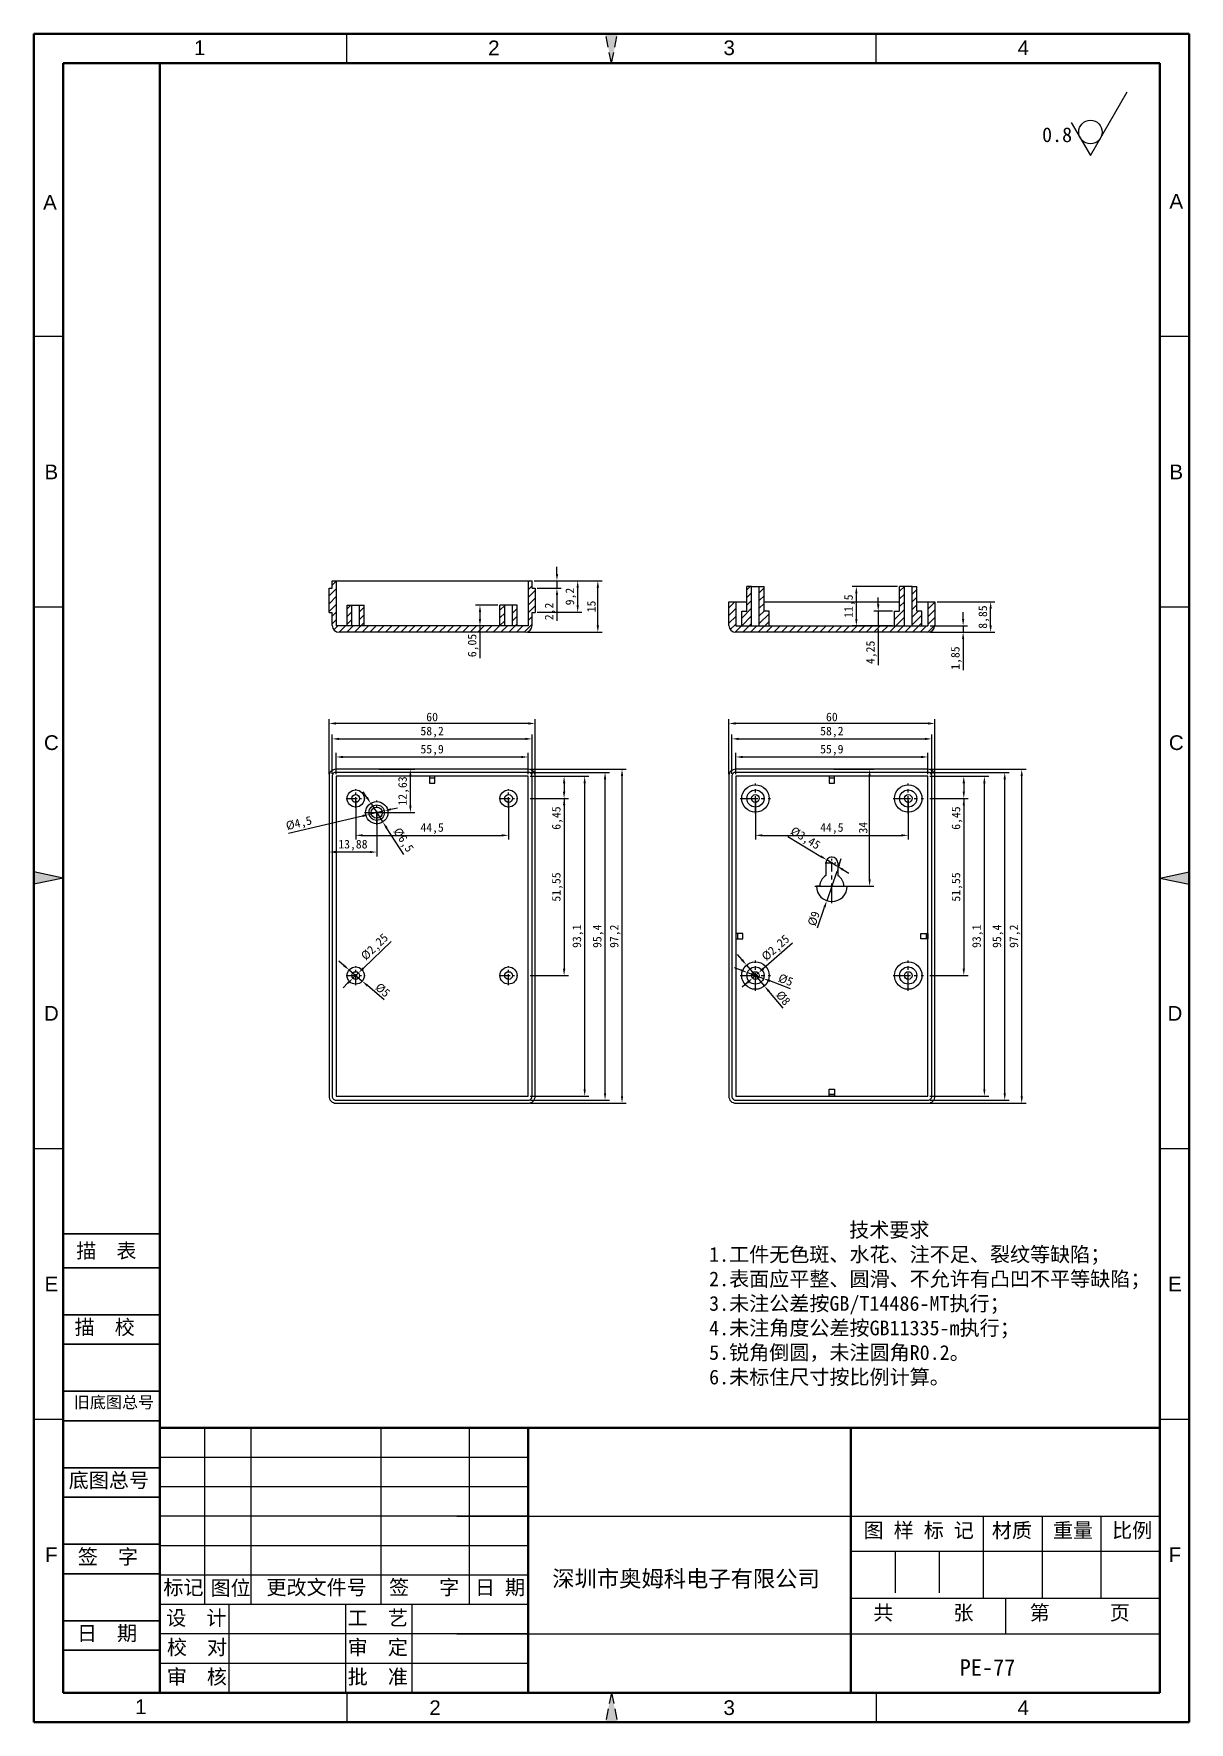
# Model space of a CAD drawing. Extents: x -1568 to -1231, y -67 to 424.
import ezdxf
from ezdxf.enums import TextEntityAlignment as Align

# ---------------------------------------------------------------- set-up
doc = ezdxf.new("R2010")
doc.units = 0
for name, pattern in [('ACAD_ISO10W100', [18, 12, -3, 0, -3]), ('CENTER', [50.8, 31.75, -6.35, 6.35, -6.35]), ('HIDDEN2', [4.7625, 3.175, -1.5875])]:
    doc.linetypes.add(name, pattern=pattern)
for name, color, linetype, lineweight in [('dim', 82, 'Continuous', 9), ('图层1', 7, 'ACAD_ISO10W100', 15), ('图层2', 7, 'Continuous', 30), ('图层3', 7, 'Continuous', 15), ('图层4', 7, 'Continuous', 40), ('图层5', 7, 'HIDDEN2', 15), ('细实线', 3, 'Continuous', 18)]:
    doc.layers.add(name, color=color, linetype=linetype, lineweight=lineweight)
doc.layers.add('尺寸线', color=7, linetype='Continuous')
doc.styles.add('样式 3', font='arial.ttf', dxfattribs={"height": 3.8})
doc.dimstyles.new('ISO-25', dxfattribs={"dimtxt": 2.5, "dimasz": 2.5, "dimexe": 1.25, "dimexo": 0.625, "dimtad": 1, "dimtxsty": 'Standard', "dimcen": 2.5, "dimadec": 0, "dimazin": 0, "dimtfac": 1, "dimtmove": 0, "dimatfit": 3, "dimfxl": 1, "dimarcsym": 0})

msp = doc.modelspace()

# ---------------------------------------------------------------- texts
at = {"layer": '图层1', "color": 0, "style": '样式 3'}
for s, p in [('B', (-1562.487, 296.554)), ('B', (-1234.912, 296.554)), ('C', (-1562.487, 217.747)), ('C', (-1234.912, 217.747)), ('D', (-1562.487, 138.939)), ('D', (-1235.314, 138.939)), ('E', (-1562.487, 60.132)), ('E', (-1235.314, 60.132)), ('F', (-1562.487, -18.676)), ('F', (-1235.314, -18.676))]:
    msp.add_text(s, height=4.283, dxfattribs=at).set_placement(p, align=Align.MIDDLE)
at = {"layer": '图层1', "color": 0, "attachment_point": 1}
for s, insert, char_height, width in [('{\\fSimSun|b0|i0|c134|p2;图 样 标 记}', (-1325.969, -9.398), 4.28302, 53.13738), ('{\\fSimSun|b0|i0|c134|p2;材质 }', (-1288.613, -9.416), 4.28302, 35.72091), ('{\\fSimSun|b0|i0|c134|p2;深圳市奥姆科电子有限公司}', (-1416.615, -23.236), 4.75891, 89.92113), ('{\\fSimSun|b0|i0|c134|p2;标记}', (-1529.878, -26.007), 4.28302, 11.99246), ('{\\fSimSun|b0|i0|c134|p2;图位}', (-1516.124, -26.181), 4.28302, 11.99246), ('{\\fSimSun|b0|i0|c134|p2;更改文件号}', (-1499.863, -26.007), 4.28302, 35.72091), ('{\\fSimSun|b0|i0|c134|p2;PE-77}', (-1297.975, -49.081), 4.75891, 59.04154), ('{\\fSimSun|b0|i0|c134|p2;审  核}', (-1528.87, -52.029), 4.28302, 34.73239), ('{\\fSimSun|b0|i0|c134|p2;批  准}', (-1476.178, -52.029), 4.28302, 35.72091)]:
    msp.add_mtext(s, dxfattribs=dict(at, insert=insert, char_height=char_height, width=width))
at = {"layer": '图层2', "color": 0, "attachment_point": 1}
for s, insert, char_height, width in [('{\\fSimSun|b0|i0|c134|p2;描\\fSimSun|b0|i0|c0|p2;  \\fSimSun|b0|i0|c134|p2;表}', (-1555.218, 71.989), 4.28297, 47.9936), ('{\\fSimSun|b0|i0|c134|p2;描\\fSimSun|b0|i0|c0|p2;  \\fSimSun|b0|i0|c134|p2;校}', (-1555.706, 49.717), 4.28297, 47.9936), ('{\\fSimSun|b0|i0|c134|p2;旧底图总号}', (-1555.947, 27.446), 3.42642, 47.9936), ('{\\fSimSun|b0|i0|c134|p2;底图总号}', (-1557.432, 5.174), 4.28297, 47.9936), ('{\\fSimSun|b0|i0|c134|p2;重量 }', (-1270.829, -9.416), 4.28302, 35.72091), ('{\\fSimSun|b0|i0|c134|p2;比例 }', (-1253.598, -9.416), 4.28302, 35.72091), ('{\\fSimSun|b0|i0|c134|p2;签\\fSimSun|b0|i0|c0|p2;  \\fSimSun|b0|i0|c134|p2;字}', (-1554.779, -17.097), 4.28297, 47.9936), ('{\\fSimSun|b0|i0|c134|p2;签   字}', (-1464.147, -26.007), 4.28302, 35.72091), ('{\\fSimSun|b0|i0|c134|p2;日 期}', (-1439.128, -26.007), 4.28302, 35.72091), ('{\\fSimSun|b0|i0|c134|p2;设  计}', (-1529.037, -34.897), 4.28302, 33.20026), ('{\\fSimSun|b0|i0|c134|p2;工  艺}', (-1476.178, -34.897), 4.28302, 35.72091), ('{\\fSimSun|b0|i0|c134|p2;共      张}', (-1323.146, -33.383), 4.28302, 47.38766), ('{\\fSimSun|b0|i0|c134|p2;第      页}', (-1277.604, -33.383), 4.28302, 43.98508), ('{\\fSimSun|b0|i0|c134|p2;日\\fSimSun|b0|i0|c0|p2;  \\fSimSun|b0|i0|c134|p2;期}', (-1555.023, -39.369), 4.28297, 47.9936), ('{\\fSimSun|b0|i0|c134|p2;校  对}', (-1528.83, -43.463), 4.28302, 31.05498), ('{\\fSimSun|b0|i0|c134|p2;审  定}', (-1476.178, -43.463), 4.28302, 35.72091)]:
    msp.add_mtext(s, dxfattribs=dict(at, insert=insert, char_height=char_height, width=width))
at = {"layer": '图层3', "color": 0, "insert": (-1370.952, 78.059), "char_height": 4.28302, "width": 202.86245, "attachment_point": 1}
msp.add_mtext('{\\fSimSun|b0|i0|c134|p54;              技术要求\\P}1{\\fSimSun|b0|i0|c134|p54;.工件无色斑、水花、注不足、裂纹等缺陷；\\P2.表面应平整、圆滑、不允许有凸凹不平等缺陷；\\P3.未注公差按GB/T14486-MT执行；\\P4.未注角度公差按GB11335-m执行；\\P5.锐角倒圆，未注圆角R0.2。}\\P{\\fSimSun|b0|i0|c134|p2;6.未标住尺寸按比例计算。}', dxfattribs=at)
at = {"layer": '图层5', "color": 0, "style": '样式 3'}
for s, p in [('1', (-1519.3, 420.027)), ('2', (-1433.639, 420.027)), ('3', (-1365.111, 420.027)), ('4', (-1279.451, 420.027)), ('A', (-1562.903, 375.05)), ('A', (-1234.912, 375.362)), ('1', (-1536.432, -62.909)), ('2', (-1450.771, -63.165)), ('3', (-1365.111, -63.165)), ('4', (-1279.451, -63.165))]:
    msp.add_text(s, height=4.283, dxfattribs=at).set_placement(p, align=Align.MIDDLE)
at = {"layer": '细实线', "color": 0, "insert": (-1273.988, 396.86), "char_height": 4.283, "width": 15.99044, "attachment_point": 1}
msp.add_mtext('0.8', dxfattribs=at)

# ---------------------------------------------------------------- blocks, each defined once
blk = doc.blocks.new('*D1')
at = {"layer": 'Defpoints', "color": 0}
for p in [(-1305.21, 258.73), (-1288.97, 258.73), (-1307.21, 249.88)]:
    blk.add_point(p, dxfattribs=at)
at = {"layer": 'dim', "color": 0, "lineweight": -2}
for p, q in [((-1304.59, 258.73), (-1287.72, 258.73)), ((-1288.97, 251.88), (-1288.97, 256.73)), ((-1306.59, 249.88), (-1287.72, 249.88))]:
    blk.add_line(p, q, dxfattribs=at)
at = {"layer": 'dim', "color": 0}
for points in [[(-1288.64, 256.73), (-1289.31, 256.73), (-1288.97, 258.73)], [(-1289.31, 251.88), (-1288.64, 251.88), (-1288.97, 249.88)]]:
    blk.add_solid(points, dxfattribs=at)
at = {"layer": 'dim', "color": 0, "insert": (-1290.94, 254.3), "char_height": 2.5, "attachment_point": 5, "rotation": 90}
blk.add_mtext('8,85', dxfattribs=at)
blk = doc.blocks.new('*D2')
at = {"layer": 'Defpoints', "color": 0}
for p in [(-1307.21, 209.99), (-1279.92, 209.99), (-1307.21, 112.79)]:
    blk.add_point(p, dxfattribs=at)
at = {"layer": 'dim', "color": 0, "lineweight": -2}
for p, q in [((-1306.59, 209.99), (-1278.67, 209.99)), ((-1279.92, 114.79), (-1279.92, 207.99)), ((-1306.59, 112.79), (-1278.67, 112.79))]:
    blk.add_line(p, q, dxfattribs=at)
at = {"layer": 'dim', "color": 0}
for points in [[(-1279.58, 207.99), (-1280.25, 207.99), (-1279.92, 209.99)], [(-1280.25, 114.79), (-1279.58, 114.79), (-1279.92, 112.79)]]:
    blk.add_solid(points, dxfattribs=at)
at = {"layer": 'dim', "color": 0, "insert": (-1281.89, 161.39), "char_height": 2.5, "attachment_point": 5, "rotation": 90}
blk.add_mtext('97,2', dxfattribs=at)
blk = doc.blocks.new('*D3')
at = {"layer": 'Defpoints', "color": 0}
for p in [(-1307.21, 209.09), (-1284.86, 209.09), (-1307.21, 113.69)]:
    blk.add_point(p, dxfattribs=at)
at = {"layer": 'dim', "color": 0, "lineweight": -2}
for p, q in [((-1306.59, 209.09), (-1283.61, 209.09)), ((-1284.86, 115.69), (-1284.86, 207.09)), ((-1306.59, 113.69), (-1283.61, 113.69))]:
    blk.add_line(p, q, dxfattribs=at)
at = {"layer": 'dim', "color": 0}
for points in [[(-1284.53, 207.09), (-1285.2, 207.09), (-1284.86, 209.09)], [(-1285.2, 115.69), (-1284.53, 115.69), (-1284.86, 113.69)]]:
    blk.add_solid(points, dxfattribs=at)
at = {"layer": 'dim', "color": 0, "insert": (-1286.83, 161.39), "char_height": 2.5, "attachment_point": 5, "rotation": 90}
blk.add_mtext('95,4', dxfattribs=at)
blk = doc.blocks.new('*D4')
at = {"layer": 'Defpoints', "color": 0}
for p in [(-1423.61, 209.99), (-1396.31, 209.99), (-1423.61, 112.79)]:
    blk.add_point(p, dxfattribs=at)
at = {"layer": 'dim', "color": 0, "lineweight": -2}
for p, q in [((-1422.98, 209.99), (-1395.06, 209.99)), ((-1396.31, 114.79), (-1396.31, 207.99)), ((-1422.98, 112.79), (-1395.06, 112.79))]:
    blk.add_line(p, q, dxfattribs=at)
at = {"layer": 'dim', "color": 0}
for points in [[(-1395.97, 207.99), (-1396.64, 207.99), (-1396.31, 209.99)], [(-1396.64, 114.79), (-1395.97, 114.79), (-1396.31, 112.79)]]:
    blk.add_solid(points, dxfattribs=at)
at = {"layer": 'dim', "color": 0, "insert": (-1398.28, 161.39), "char_height": 2.5, "attachment_point": 5, "rotation": 90}
blk.add_mtext('97,2', dxfattribs=at)
blk = doc.blocks.new('*D5')
at = {"layer": 'Defpoints', "color": 0}
for p in [(-1423.61, 209.09), (-1401.25, 209.09), (-1423.61, 113.69)]:
    blk.add_point(p, dxfattribs=at)
at = {"layer": 'dim', "color": 0, "lineweight": -2}
for p, q in [((-1422.98, 209.09), (-1400, 209.09)), ((-1401.25, 115.69), (-1401.25, 207.09)), ((-1422.98, 113.69), (-1400, 113.69))]:
    blk.add_line(p, q, dxfattribs=at)
at = {"layer": 'dim', "color": 0}
for points in [[(-1400.92, 207.09), (-1401.59, 207.09), (-1401.25, 209.09)], [(-1401.59, 115.69), (-1400.92, 115.69), (-1401.25, 113.69)]]:
    blk.add_solid(points, dxfattribs=at)
at = {"layer": 'dim', "color": 0, "insert": (-1403.23, 161.39), "char_height": 2.5, "attachment_point": 5, "rotation": 90}
blk.add_mtext('95,4', dxfattribs=at)
blk = doc.blocks.new('*D6')
at = {"layer": 'Defpoints', "color": 0}
for p in [(-1423.66, 207.94), (-1407.18, 207.94), (-1423.66, 114.84)]:
    blk.add_point(p, dxfattribs=at)
at = {"layer": 'dim', "color": 0, "lineweight": -2}
for p, q in [((-1423.03, 207.94), (-1405.93, 207.94)), ((-1407.18, 116.84), (-1407.18, 205.94)), ((-1423.03, 114.84), (-1405.93, 114.84))]:
    blk.add_line(p, q, dxfattribs=at)
at = {"layer": 'dim', "color": 0}
for points in [[(-1406.85, 205.94), (-1407.52, 205.94), (-1407.18, 207.94)], [(-1407.52, 116.84), (-1406.85, 116.84), (-1407.18, 114.84)]]:
    blk.add_solid(points, dxfattribs=at)
at = {"layer": 'dim', "color": 0, "insert": (-1409.15, 161.39), "char_height": 2.5, "attachment_point": 5, "rotation": 90}
blk.add_mtext('93,1', dxfattribs=at)
blk = doc.blocks.new('*D7')
at = {"layer": 'Defpoints', "color": 0}
for p in [(-1423.66, 201.49), (-1423.66, 149.94), (-1413.18, 149.94)]:
    blk.add_point(p, dxfattribs=at)
at = {"layer": 'dim', "color": 0, "lineweight": -2}
for p, q in [((-1423.03, 201.49), (-1411.93, 201.49)), ((-1413.18, 199.49), (-1413.18, 151.94)), ((-1423.03, 149.94), (-1411.93, 149.94))]:
    blk.add_line(p, q, dxfattribs=at)
at = {"layer": 'dim', "color": 0}
for points in [[(-1412.84, 199.49), (-1413.51, 199.49), (-1413.18, 201.49)], [(-1413.51, 151.94), (-1412.84, 151.94), (-1413.18, 149.94)]]:
    blk.add_solid(points, dxfattribs=at)
at = {"layer": 'dim', "color": 0, "insert": (-1415.15, 175.72), "char_height": 2.5, "attachment_point": 5, "rotation": 90}
blk.add_mtext('51,55', dxfattribs=at)
blk = doc.blocks.new('*D8')
at = {"layer": 'Defpoints', "color": 0}
for p in [(-1481.61, 197.37), (-1467.73, 197.37), (-1481.61, 185.9)]:
    blk.add_point(p, dxfattribs=at)
at = {"layer": 'dim', "color": 0, "lineweight": -2}
for p, q in [((-1481.61, 196.74), (-1481.61, 184.65)), ((-1467.73, 196.74), (-1467.73, 184.65)), ((-1469.73, 185.9), (-1479.61, 185.9))]:
    blk.add_line(p, q, dxfattribs=at)
at = {"layer": 'dim', "color": 0}
for points in [[(-1479.61, 186.23), (-1479.61, 185.57), (-1481.61, 185.9)], [(-1469.73, 185.57), (-1469.73, 186.23), (-1467.73, 185.9)]]:
    blk.add_solid(points, dxfattribs=at)
at = {"layer": 'dim', "color": 0, "insert": (-1474.67, 187.87), "char_height": 2.5, "attachment_point": 5}
blk.add_mtext('13,88', dxfattribs=at)
blk = doc.blocks.new('*D9')
at = {"layer": 'Defpoints', "color": 0}
for p in [(-1469.5, 200.1), (-1465.96, 194.64)]:
    blk.add_point(p, dxfattribs=at)
at = {"layer": 'dim', "color": 0, "lineweight": -2}
for p, q in [((-1470.58, 201.78), (-1471.67, 203.45)), ((-1469.5, 200.1), (-1465.96, 194.64)), ((-1459.82, 185.15), (-1464.88, 192.96))]:
    blk.add_line(p, q, dxfattribs=at)
at = {"layer": 'dim', "color": 0}
for points in [[(-1470.86, 201.59), (-1470.3, 201.96), (-1469.5, 200.1)], [(-1464.6, 193.14), (-1465.16, 192.78), (-1465.96, 194.64)]]:
    blk.add_solid(points, dxfattribs=at)
at = {"layer": 'dim', "color": 0, "insert": (-1460.15, 189.29), "char_height": 2.5, "attachment_point": 5, "rotation": 302.9222}
blk.add_mtext('%%c6,5', dxfattribs=at)
blk = doc.blocks.new('*D10')
at = {"layer": 'Defpoints', "color": 0}
for p in [(-1307.26, 207.94), (-1290.79, 207.94), (-1307.26, 114.84)]:
    blk.add_point(p, dxfattribs=at)
at = {"layer": 'dim', "color": 0, "lineweight": -2}
for p, q in [((-1306.64, 207.94), (-1289.54, 207.94)), ((-1290.79, 116.84), (-1290.79, 205.94)), ((-1306.64, 114.84), (-1289.54, 114.84))]:
    blk.add_line(p, q, dxfattribs=at)
at = {"layer": 'dim', "color": 0}
for points in [[(-1290.46, 205.94), (-1291.12, 205.94), (-1290.79, 207.94)], [(-1291.12, 116.84), (-1290.46, 116.84), (-1290.79, 114.84)]]:
    blk.add_solid(points, dxfattribs=at)
at = {"layer": 'dim', "color": 0, "insert": (-1292.76, 161.39), "char_height": 2.5, "attachment_point": 5, "rotation": 90}
blk.add_mtext('93,1', dxfattribs=at)
blk = doc.blocks.new('*D11')
at = {"layer": 'Defpoints', "color": 0}
for p in [(-1307.26, 201.49), (-1307.26, 149.94), (-1296.79, 149.94)]:
    blk.add_point(p, dxfattribs=at)
at = {"layer": 'dim', "color": 0, "lineweight": -2}
for p, q in [((-1306.64, 201.49), (-1295.54, 201.49)), ((-1296.79, 199.49), (-1296.79, 151.94)), ((-1306.64, 149.94), (-1295.54, 149.94))]:
    blk.add_line(p, q, dxfattribs=at)
at = {"layer": 'dim', "color": 0}
for points in [[(-1296.45, 199.49), (-1297.12, 199.49), (-1296.79, 201.49)], [(-1297.12, 151.94), (-1296.45, 151.94), (-1296.79, 149.94)]]:
    blk.add_solid(points, dxfattribs=at)
at = {"layer": 'dim', "color": 0, "insert": (-1298.76, 175.72), "char_height": 2.5, "attachment_point": 5, "rotation": 90}
blk.add_mtext('51,55', dxfattribs=at)
blk = doc.blocks.new('*D12')
at = {"layer": 'Defpoints', "color": 0}
for p in [(-1335.21, 209.99), (-1324.22, 209.99), (-1335.21, 175.99)]:
    blk.add_point(p, dxfattribs=at)
at = {"layer": 'dim', "color": 0, "lineweight": -2}
for p, q in [((-1334.59, 209.99), (-1322.97, 209.99)), ((-1324.22, 177.99), (-1324.22, 207.99)), ((-1334.59, 175.99), (-1322.97, 175.99))]:
    blk.add_line(p, q, dxfattribs=at)
at = {"layer": 'dim', "color": 0}
for points in [[(-1323.88, 207.99), (-1324.55, 207.99), (-1324.22, 209.99)], [(-1324.55, 177.99), (-1323.88, 177.99), (-1324.22, 175.99)]]:
    blk.add_solid(points, dxfattribs=at)
at = {"layer": 'dim', "color": 0, "insert": (-1326.09, 192.99), "char_height": 2.5, "attachment_point": 5, "rotation": 90}
blk.add_mtext('34', dxfattribs=at)
blk = doc.blocks.new('*D13')
at = {"layer": 'Defpoints', "color": 0}
for p in [(-1336.69, 183.61), (-1333.74, 181.83)]:
    blk.add_point(p, dxfattribs=at)
at = {"layer": 'dim', "color": 0, "lineweight": -2}
for p, q in [((-1348.01, 190.45), (-1338.4, 184.65)), ((-1333.74, 181.83), (-1336.69, 183.61)), ((-1332.03, 180.79), (-1330.31, 179.76))]:
    blk.add_line(p, q, dxfattribs=at)
at = {"layer": 'dim', "color": 0}
for points in [[(-1338.57, 184.36), (-1338.23, 184.93), (-1336.69, 183.61)], [(-1331.85, 181.08), (-1332.2, 180.51), (-1333.74, 181.83)]]:
    blk.add_solid(points, dxfattribs=at)
at = {"layer": 'dim', "color": 0, "insert": (-1343.04, 189.75), "char_height": 2.5, "attachment_point": 5, "rotation": 328.8583}
blk.add_mtext('%%c3,45', dxfattribs=at)
blk = doc.blocks.new('*D14')
at = {"layer": 'Defpoints', "color": 0}
for p in [(-1475.76, 151.57), (-1471.95, 148.32)]:
    blk.add_point(p, dxfattribs=at)
at = {"layer": 'dim', "color": 0, "lineweight": -2}
for p, q in [((-1477.28, 152.87), (-1478.8, 154.17)), ((-1475.76, 151.57), (-1471.95, 148.32)), ((-1465.55, 142.85), (-1470.43, 147.02))]:
    blk.add_line(p, q, dxfattribs=at)
at = {"layer": 'dim', "color": 0}
for points in [[(-1477.49, 152.61), (-1477.06, 153.12), (-1475.76, 151.57)], [(-1470.22, 147.27), (-1470.65, 146.77), (-1471.95, 148.32)]]:
    blk.add_solid(points, dxfattribs=at)
at = {"layer": 'dim', "color": 0, "insert": (-1466.01, 145.71), "char_height": 2.5, "attachment_point": 5, "rotation": 319.496}
blk.add_mtext('%%c5', dxfattribs=at)
blk = doc.blocks.new('*D15')
at = {"layer": 'Defpoints', "color": 0}
for p in [(-1474.67, 149.16), (-1473.04, 150.72)]:
    blk.add_point(p, dxfattribs=at)
at = {"layer": 'dim', "color": 0, "lineweight": -2}
for p, q in [((-1463.51, 159.89), (-1471.6, 152.11)), ((-1476.11, 147.78), (-1477.55, 146.39)), ((-1474.67, 149.16), (-1473.04, 150.72))]:
    blk.add_line(p, q, dxfattribs=at)
at = {"layer": 'dim', "color": 0}
for points in [[(-1475.88, 147.54), (-1476.34, 148.02), (-1474.67, 149.16)], [(-1471.83, 152.35), (-1471.37, 151.87), (-1473.04, 150.72)]]:
    blk.add_solid(points, dxfattribs=at)
at = {"layer": 'dim', "color": 0, "insert": (-1468.2, 158.12), "char_height": 2.5, "attachment_point": 5, "rotation": 43.871}
blk.add_mtext('%%c2,25', dxfattribs=at)
blk = doc.blocks.new('*D16')
at = {"layer": 'Defpoints', "color": 0}
for p in [(-1333.75, 180.25), (-1336.68, 171.74)]:
    blk.add_point(p, dxfattribs=at)
at = {"layer": 'dim', "color": 0, "lineweight": -2}
for p, q in [((-1333.1, 182.14), (-1332.45, 184.03)), ((-1333.75, 180.25), (-1336.68, 171.74)), ((-1339.39, 163.87), (-1337.33, 169.85))]:
    blk.add_line(p, q, dxfattribs=at)
at = {"layer": 'dim', "color": 0}
for points in [[(-1333.41, 182.25), (-1332.78, 182.03), (-1333.75, 180.25)], [(-1337.02, 169.74), (-1337.65, 169.96), (-1336.68, 171.74)]]:
    blk.add_solid(points, dxfattribs=at)
at = {"layer": 'dim', "color": 0, "insert": (-1340.46, 166.52), "char_height": 2.5, "attachment_point": 5, "rotation": 70.9908}
blk.add_mtext('%%c9', dxfattribs=at)
blk = doc.blocks.new('*D17')
at = {"layer": 'Defpoints', "color": 0}
for p in [(-1360.06, 152.99), (-1354.87, 146.9)]:
    blk.add_point(p, dxfattribs=at)
at = {"layer": 'dim', "color": 0, "lineweight": -2}
for p, q in [((-1361.36, 154.51), (-1362.65, 156.03)), ((-1360.06, 152.99), (-1354.87, 146.9)), ((-1349.4, 140.49), (-1353.57, 145.38))]:
    blk.add_line(p, q, dxfattribs=at)
at = {"layer": 'dim', "color": 0}
for points in [[(-1361.61, 154.29), (-1361.1, 154.73), (-1360.06, 152.99)], [(-1353.32, 145.6), (-1353.82, 145.16), (-1354.87, 146.9)]]:
    blk.add_solid(points, dxfattribs=at)
at = {"layer": 'dim', "color": 0, "insert": (-1349.41, 143.39), "char_height": 2.5, "attachment_point": 5, "rotation": 310.4585}
blk.add_mtext('%%c8', dxfattribs=at)
blk = doc.blocks.new('*D18')
at = {"layer": 'Defpoints', "color": 0}
for p in [(-1359.81, 150.82), (-1355.12, 149.07)]:
    blk.add_point(p, dxfattribs=at)
at = {"layer": 'dim', "color": 0, "lineweight": -2}
for p, q in [((-1361.68, 151.52), (-1363.55, 152.22)), ((-1359.81, 150.82), (-1355.12, 149.07)), ((-1347.23, 146.12), (-1353.25, 148.37))]:
    blk.add_line(p, q, dxfattribs=at)
at = {"layer": 'dim', "color": 0}
for points in [[(-1361.8, 151.21), (-1361.56, 151.83), (-1359.81, 150.82)], [(-1353.13, 148.68), (-1353.37, 148.06), (-1355.12, 149.07)]]:
    blk.add_solid(points, dxfattribs=at)
at = {"layer": 'dim', "color": 0, "insert": (-1348.65, 148.65), "char_height": 2.5, "attachment_point": 5, "rotation": 339.4902}
blk.add_mtext('%%c5', dxfattribs=at)
blk = doc.blocks.new('*D19')
at = {"layer": 'Defpoints', "color": 0}
for p in [(-1358.31, 149.2), (-1356.62, 150.69)]:
    blk.add_point(p, dxfattribs=at)
at = {"layer": 'dim', "color": 0, "lineweight": -2}
for p, q in [((-1346.66, 159.4), (-1355.11, 152)), ((-1359.82, 147.89), (-1361.32, 146.57)), ((-1358.31, 149.2), (-1356.62, 150.69))]:
    blk.add_line(p, q, dxfattribs=at)
at = {"layer": 'dim', "color": 0}
for points in [[(-1359.6, 147.63), (-1360.03, 148.14), (-1358.31, 149.2)], [(-1355.33, 152.25), (-1354.89, 151.75), (-1356.62, 150.69)]]:
    blk.add_solid(points, dxfattribs=at)
at = {"layer": 'dim', "color": 0, "insert": (-1351.43, 157.84), "char_height": 2.5, "attachment_point": 5, "rotation": 41.1982}
blk.add_mtext('%%c2,25', dxfattribs=at)
blk = doc.blocks.new('*D20')
at = {"layer": 'Defpoints', "color": 0}
for p in [(-1481.61, 223.33), (-1481.61, 207.94), (-1421.61, 207.94)]:
    blk.add_point(p, dxfattribs=at)
at = {"layer": 'dim', "color": 0, "lineweight": -2}
for p, q in [((-1481.61, 208.57), (-1481.61, 224.58)), ((-1423.61, 223.33), (-1479.61, 223.33)), ((-1421.61, 208.57), (-1421.61, 224.58))]:
    blk.add_line(p, q, dxfattribs=at)
at = {"layer": 'dim', "color": 0}
for points in [[(-1479.61, 223.67), (-1479.61, 223), (-1481.61, 223.33)], [(-1423.61, 223), (-1423.61, 223.67), (-1421.61, 223.33)]]:
    blk.add_solid(points, dxfattribs=at)
at = {"layer": 'dim', "color": 0, "insert": (-1451.61, 225.21), "char_height": 2.5, "attachment_point": 5}
blk.add_mtext('60', dxfattribs=at)
blk = doc.blocks.new('*D21')
at = {"layer": 'Defpoints', "color": 0}
for p in [(-1422.51, 218.84), (-1480.71, 207.99), (-1422.51, 207.94)]:
    blk.add_point(p, dxfattribs=at)
at = {"layer": 'dim', "color": 0, "lineweight": -2}
for p, q in [((-1480.71, 208.62), (-1480.71, 220.09)), ((-1478.71, 218.84), (-1424.51, 218.84)), ((-1422.51, 208.57), (-1422.51, 220.09))]:
    blk.add_line(p, q, dxfattribs=at)
at = {"layer": 'dim', "color": 0}
for points in [[(-1478.71, 219.17), (-1478.71, 218.5), (-1480.71, 218.84)], [(-1424.51, 218.5), (-1424.51, 219.17), (-1422.51, 218.84)]]:
    blk.add_solid(points, dxfattribs=at)
at = {"layer": 'dim', "color": 0, "insert": (-1451.61, 220.81), "char_height": 2.5, "attachment_point": 5}
blk.add_mtext('58,2', dxfattribs=at)
blk = doc.blocks.new('*D22')
at = {"layer": 'Defpoints', "color": 0}
for p in [(-1423.66, 213.57), (-1479.56, 207.94), (-1423.66, 207.94)]:
    blk.add_point(p, dxfattribs=at)
at = {"layer": 'dim', "color": 0, "lineweight": -2}
for p, q in [((-1479.56, 208.57), (-1479.56, 214.82)), ((-1477.56, 213.57), (-1425.66, 213.57)), ((-1423.66, 208.57), (-1423.66, 214.82))]:
    blk.add_line(p, q, dxfattribs=at)
at = {"layer": 'dim', "color": 0}
for points in [[(-1477.56, 213.9), (-1477.56, 213.23), (-1479.56, 213.57)], [(-1425.66, 213.23), (-1425.66, 213.9), (-1423.66, 213.57)]]:
    blk.add_solid(points, dxfattribs=at)
at = {"layer": 'dim', "color": 0, "insert": (-1451.61, 215.54), "char_height": 2.5, "attachment_point": 5}
blk.add_mtext('55,9', dxfattribs=at)
blk = doc.blocks.new('*D23')
at = {"layer": 'Defpoints', "color": 0}
for p in [(-1469.92, 196.85), (-1465.54, 197.89)]:
    blk.add_point(p, dxfattribs=at)
at = {"layer": 'dim', "color": 0, "lineweight": -2}
for p, q in [((-1465.54, 197.89), (-1469.92, 196.85)), ((-1463.59, 198.35), (-1461.65, 198.81)), ((-1471.87, 196.39), (-1493.45, 191.29))]:
    blk.add_line(p, q, dxfattribs=at)
at = {"layer": 'dim', "color": 0}
for points in [[(-1471.79, 196.07), (-1471.94, 196.72), (-1469.92, 196.85)], [(-1463.67, 198.67), (-1463.52, 198.02), (-1465.54, 197.89)]]:
    blk.add_solid(points, dxfattribs=at)
at = {"layer": 'dim', "color": 0, "insert": (-1490.35, 194.05), "char_height": 2.5, "attachment_point": 5, "rotation": 13.2927}
blk.add_mtext('%%c4,5', dxfattribs=at)
blk = doc.blocks.new('*D24')
at = {"layer": 'Defpoints', "color": 0}
for p in [(-1473.86, 201.49), (-1429.36, 201.49), (-1429.36, 190.76)]:
    blk.add_point(p, dxfattribs=at)
at = {"layer": 'dim', "color": 0, "lineweight": -2}
for p, q in [((-1473.86, 200.87), (-1473.86, 189.51)), ((-1429.36, 200.87), (-1429.36, 189.51)), ((-1471.86, 190.76), (-1431.36, 190.76))]:
    blk.add_line(p, q, dxfattribs=at)
at = {"layer": 'dim', "color": 0}
for points in [[(-1471.86, 191.09), (-1471.86, 190.43), (-1473.86, 190.76)], [(-1431.36, 190.43), (-1431.36, 191.09), (-1429.36, 190.76)]]:
    blk.add_solid(points, dxfattribs=at)
at = {"layer": 'dim', "color": 0, "insert": (-1451.61, 192.73), "char_height": 2.5, "attachment_point": 5}
blk.add_mtext('44,5', dxfattribs=at)
blk = doc.blocks.new('*D25')
at = {"layer": 'Defpoints', "color": 0}
for p in [(-1467.73, 209.99), (-1457.94, 209.99), (-1467.73, 197.37)]:
    blk.add_point(p, dxfattribs=at)
at = {"layer": 'dim', "color": 0, "lineweight": -2}
for p, q in [((-1467.11, 209.99), (-1456.69, 209.99)), ((-1457.94, 199.37), (-1457.94, 207.99)), ((-1467.11, 197.37), (-1456.69, 197.37))]:
    blk.add_line(p, q, dxfattribs=at)
at = {"layer": 'dim', "color": 0}
for points in [[(-1457.6, 207.99), (-1458.27, 207.99), (-1457.94, 209.99)], [(-1458.27, 199.37), (-1457.6, 199.37), (-1457.94, 197.37)]]:
    blk.add_solid(points, dxfattribs=at)
at = {"layer": 'dim', "color": 0, "insert": (-1459.91, 203.68), "char_height": 2.5, "attachment_point": 5, "rotation": 90}
blk.add_mtext('12,63', dxfattribs=at)
blk = doc.blocks.new('*D26')
at = {"layer": 'Defpoints', "color": 0}
for p in [(-1431.86, 257.78), (-1437.68, 251.73), (-1431.86, 251.73)]:
    blk.add_point(p, dxfattribs=at)
at = {"layer": 'dim', "color": 0, "lineweight": -2}
for p, q in [((-1432.48, 257.78), (-1438.93, 257.78)), ((-1437.68, 255.78), (-1437.68, 253.73)), ((-1432.48, 251.73), (-1438.93, 251.73)), ((-1437.68, 251.73), (-1437.68, 242.32))]:
    blk.add_line(p, q, dxfattribs=at)
at = {"layer": 'dim', "color": 0}
for points in [[(-1437.35, 255.78), (-1438.01, 255.78), (-1437.68, 257.78)], [(-1438.01, 253.73), (-1437.35, 253.73), (-1437.68, 251.73)]]:
    blk.add_solid(points, dxfattribs=at)
at = {"layer": 'dim', "color": 0, "insert": (-1439.65, 246.02), "char_height": 2.5, "attachment_point": 5, "rotation": 90}
blk.add_mtext('6,05', dxfattribs=at)
blk = doc.blocks.new('*D27')
at = {"layer": 'Defpoints', "color": 0}
for p in [(-1423.66, 207.94), (-1423.66, 201.49), (-1413.18, 201.49)]:
    blk.add_point(p, dxfattribs=at)
at = {"layer": 'dim', "color": 0, "lineweight": -2}
for p, q in [((-1423.03, 207.94), (-1411.93, 207.94)), ((-1413.18, 205.94), (-1413.18, 203.49)), ((-1423.03, 201.49), (-1411.93, 201.49)), ((-1413.18, 201.49), (-1413.18, 192.09))]:
    blk.add_line(p, q, dxfattribs=at)
at = {"layer": 'dim', "color": 0}
for points in [[(-1412.84, 205.94), (-1413.51, 205.94), (-1413.18, 207.94)], [(-1413.51, 203.49), (-1412.84, 203.49), (-1413.18, 201.49)]]:
    blk.add_solid(points, dxfattribs=at)
at = {"layer": 'dim', "color": 0, "insert": (-1415.15, 195.79), "char_height": 2.5, "attachment_point": 5, "rotation": 90}
blk.add_mtext('6,45', dxfattribs=at)
blk = doc.blocks.new('*D28')
at = {"layer": 'Defpoints', "color": 0}
for p in [(-1422.51, 264.88), (-1403.36, 264.88), (-1424.51, 249.88)]:
    blk.add_point(p, dxfattribs=at)
at = {"layer": 'dim', "color": 0, "lineweight": -2}
for p, q in [((-1421.88, 264.88), (-1402.11, 264.88)), ((-1403.36, 251.88), (-1403.36, 262.88)), ((-1423.88, 249.88), (-1402.11, 249.88))]:
    blk.add_line(p, q, dxfattribs=at)
at = {"layer": 'dim', "color": 0}
for points in [[(-1403.02, 262.88), (-1403.69, 262.88), (-1403.36, 264.88)], [(-1403.69, 251.88), (-1403.02, 251.88), (-1403.36, 249.88)]]:
    blk.add_solid(points, dxfattribs=at)
at = {"layer": 'dim', "color": 0, "insert": (-1405.23, 257.38), "char_height": 2.5, "attachment_point": 5, "rotation": 90}
blk.add_mtext('15', dxfattribs=at)
blk = doc.blocks.new('*D29')
at = {"layer": 'Defpoints', "color": 0}
for p in [(-1421.88, 264.88), (-1421.61, 262.68), (-1415.26, 262.68)]:
    blk.add_point(p, dxfattribs=at)
at = {"layer": 'dim', "color": 0, "lineweight": -2}
for p, q in [((-1415.26, 266.88), (-1415.26, 268.88)), ((-1421.26, 264.88), (-1414.01, 264.88)), ((-1420.98, 262.68), (-1414.01, 262.68)), ((-1415.26, 264.88), (-1415.26, 262.68)), ((-1415.26, 260.68), (-1415.26, 253.2))]:
    blk.add_line(p, q, dxfattribs=at)
at = {"layer": 'dim', "color": 0}
for points in [[(-1415.59, 266.88), (-1414.92, 266.88), (-1415.26, 264.88)], [(-1414.92, 260.68), (-1415.59, 260.68), (-1415.26, 262.68)]]:
    blk.add_solid(points, dxfattribs=at)
at = {"layer": 'dim', "color": 0, "insert": (-1417.23, 255.94), "char_height": 2.5, "attachment_point": 5, "rotation": 90}
blk.add_mtext('2,2', dxfattribs=at)
blk = doc.blocks.new('*D30')
at = {"layer": 'Defpoints', "color": 0}
for p in [(-1421.61, 264.88), (-1409.22, 264.88), (-1421.61, 255.68)]:
    blk.add_point(p, dxfattribs=at)
at = {"layer": 'dim', "color": 0, "lineweight": -2}
for p, q in [((-1420.98, 264.88), (-1407.97, 264.88)), ((-1409.22, 257.68), (-1409.22, 262.88)), ((-1420.98, 255.68), (-1407.97, 255.68))]:
    blk.add_line(p, q, dxfattribs=at)
at = {"layer": 'dim', "color": 0}
for points in [[(-1408.89, 262.88), (-1409.55, 262.88), (-1409.22, 264.88)], [(-1409.55, 257.68), (-1408.89, 257.68), (-1409.22, 255.68)]]:
    blk.add_solid(points, dxfattribs=at)
at = {"layer": 'dim', "color": 0, "insert": (-1411.19, 260.28), "char_height": 2.5, "attachment_point": 5, "rotation": 90}
blk.add_mtext('9,2', dxfattribs=at)
blk = doc.blocks.new('*D31')
at = {"layer": 'Defpoints', "color": 0}
for p in [(-1365.21, 223.33), (-1365.21, 207.94), (-1305.21, 207.94)]:
    blk.add_point(p, dxfattribs=at)
at = {"layer": 'dim', "color": 0, "lineweight": -2}
for p, q in [((-1365.21, 208.57), (-1365.21, 224.58)), ((-1307.21, 223.33), (-1363.21, 223.33)), ((-1305.21, 208.57), (-1305.21, 224.58))]:
    blk.add_line(p, q, dxfattribs=at)
at = {"layer": 'dim', "color": 0}
for points in [[(-1363.21, 223.67), (-1363.21, 223), (-1365.21, 223.33)], [(-1307.21, 223), (-1307.21, 223.67), (-1305.21, 223.33)]]:
    blk.add_solid(points, dxfattribs=at)
at = {"layer": 'dim', "color": 0, "insert": (-1335.21, 225.21), "char_height": 2.5, "attachment_point": 5}
blk.add_mtext('60', dxfattribs=at)
blk = doc.blocks.new('*D32')
at = {"layer": 'Defpoints', "color": 0}
for p in [(-1306.11, 218.84), (-1364.31, 207.99), (-1306.11, 207.94)]:
    blk.add_point(p, dxfattribs=at)
at = {"layer": 'dim', "color": 0, "lineweight": -2}
for p, q in [((-1364.31, 208.62), (-1364.31, 220.09)), ((-1362.31, 218.84), (-1308.11, 218.84)), ((-1306.11, 208.57), (-1306.11, 220.09))]:
    blk.add_line(p, q, dxfattribs=at)
at = {"layer": 'dim', "color": 0}
for points in [[(-1362.31, 219.17), (-1362.31, 218.5), (-1364.31, 218.84)], [(-1308.11, 218.5), (-1308.11, 219.17), (-1306.11, 218.84)]]:
    blk.add_solid(points, dxfattribs=at)
at = {"layer": 'dim', "color": 0, "insert": (-1335.21, 220.81), "char_height": 2.5, "attachment_point": 5}
blk.add_mtext('58,2', dxfattribs=at)
blk = doc.blocks.new('*D33')
at = {"layer": 'Defpoints', "color": 0}
for p in [(-1307.26, 213.57), (-1363.16, 207.94), (-1307.26, 207.94)]:
    blk.add_point(p, dxfattribs=at)
at = {"layer": 'dim', "color": 0, "lineweight": -2}
for p, q in [((-1363.16, 208.57), (-1363.16, 214.82)), ((-1361.16, 213.57), (-1309.26, 213.57)), ((-1307.26, 208.57), (-1307.26, 214.82))]:
    blk.add_line(p, q, dxfattribs=at)
at = {"layer": 'dim', "color": 0}
for points in [[(-1361.16, 213.9), (-1361.16, 213.23), (-1363.16, 213.57)], [(-1309.26, 213.23), (-1309.26, 213.9), (-1307.26, 213.57)]]:
    blk.add_solid(points, dxfattribs=at)
at = {"layer": 'dim', "color": 0, "insert": (-1335.21, 215.54), "char_height": 2.5, "attachment_point": 5}
blk.add_mtext('55,9', dxfattribs=at)
blk = doc.blocks.new('*D34')
at = {"layer": 'Defpoints', "color": 0}
for p in [(-1357.46, 201.49), (-1312.96, 201.49), (-1312.96, 190.76)]:
    blk.add_point(p, dxfattribs=at)
at = {"layer": 'dim', "color": 0, "lineweight": -2}
for p, q in [((-1357.46, 200.87), (-1357.46, 189.51)), ((-1312.96, 200.87), (-1312.96, 189.51)), ((-1355.46, 190.76), (-1314.96, 190.76))]:
    blk.add_line(p, q, dxfattribs=at)
at = {"layer": 'dim', "color": 0}
for points in [[(-1355.46, 191.09), (-1355.46, 190.43), (-1357.46, 190.76)], [(-1314.96, 190.43), (-1314.96, 191.09), (-1312.96, 190.76)]]:
    blk.add_solid(points, dxfattribs=at)
at = {"layer": 'dim', "color": 0, "insert": (-1335.21, 192.73), "char_height": 2.5, "attachment_point": 5}
blk.add_mtext('44,5', dxfattribs=at)
blk = doc.blocks.new('*D35')
at = {"layer": 'Defpoints', "color": 0}
for p in [(-1307.26, 207.94), (-1307.26, 201.49), (-1296.79, 201.49)]:
    blk.add_point(p, dxfattribs=at)
at = {"layer": 'dim', "color": 0, "lineweight": -2}
for p, q in [((-1306.64, 207.94), (-1295.54, 207.94)), ((-1296.79, 205.94), (-1296.79, 203.49)), ((-1306.64, 201.49), (-1295.54, 201.49)), ((-1296.79, 201.49), (-1296.79, 192.09))]:
    blk.add_line(p, q, dxfattribs=at)
at = {"layer": 'dim', "color": 0}
for points in [[(-1296.45, 205.94), (-1297.12, 205.94), (-1296.79, 207.94)], [(-1297.12, 203.49), (-1296.45, 203.49), (-1296.79, 201.49)]]:
    blk.add_solid(points, dxfattribs=at)
at = {"layer": 'dim', "color": 0, "insert": (-1298.76, 195.79), "char_height": 2.5, "attachment_point": 5, "rotation": 90}
blk.add_mtext('6,45', dxfattribs=at)
blk = doc.blocks.new('*D36')
at = {"layer": 'Defpoints', "color": 0}
for p in [(-1307.21, 251.73), (-1307.21, 249.88), (-1296.98, 249.88)]:
    blk.add_point(p, dxfattribs=at)
at = {"layer": 'dim', "color": 0, "lineweight": -2}
for p, q in [((-1296.98, 253.73), (-1296.98, 255.73)), ((-1306.59, 251.73), (-1295.73, 251.73)), ((-1296.98, 251.73), (-1296.98, 249.88)), ((-1306.59, 249.88), (-1295.73, 249.88)), ((-1296.98, 247.88), (-1296.98, 238.86))]:
    blk.add_line(p, q, dxfattribs=at)
at = {"layer": 'dim', "color": 0}
for points in [[(-1297.31, 253.73), (-1296.65, 253.73), (-1296.98, 251.73)], [(-1296.65, 247.88), (-1297.31, 247.88), (-1296.98, 249.88)]]:
    blk.add_solid(points, dxfattribs=at)
at = {"layer": 'dim', "color": 0, "insert": (-1298.95, 242.37), "char_height": 2.5, "attachment_point": 5, "rotation": 90}
blk.add_mtext('1,85', dxfattribs=at)
blk = doc.blocks.new('*D37')
at = {"layer": 'Defpoints', "color": 0}
for p in [(-1316.96, 255.98), (-1321.7, 251.73), (-1316.96, 251.73)]:
    blk.add_point(p, dxfattribs=at)
at = {"layer": 'dim', "color": 0, "lineweight": -2}
for p, q in [((-1317.59, 255.98), (-1322.95, 255.98)), ((-1321.7, 257.98), (-1321.7, 259.98)), ((-1321.7, 255.98), (-1321.7, 251.73)), ((-1317.59, 251.73), (-1322.95, 251.73)), ((-1321.7, 249.73), (-1321.7, 240.32))]:
    blk.add_line(p, q, dxfattribs=at)
at = {"layer": 'dim', "color": 0}
for points in [[(-1322.04, 257.98), (-1321.37, 257.98), (-1321.7, 255.98)], [(-1321.37, 249.73), (-1322.04, 249.73), (-1321.7, 251.73)]]:
    blk.add_solid(points, dxfattribs=at)
at = {"layer": 'dim', "color": 0, "insert": (-1323.67, 244.02), "char_height": 2.5, "attachment_point": 5, "rotation": 90}
blk.add_mtext('4,25', dxfattribs=at)
blk = doc.blocks.new('*D38')
at = {"layer": 'Defpoints', "color": 0}
for p in [(-1328.07, 263.23), (-1315.46, 263.23), (-1316.96, 251.73)]:
    blk.add_point(p, dxfattribs=at)
at = {"layer": 'dim', "color": 0, "lineweight": -2}
for p, q in [((-1316.09, 263.23), (-1329.32, 263.23)), ((-1328.07, 253.73), (-1328.07, 261.23)), ((-1317.59, 251.73), (-1329.32, 251.73))]:
    blk.add_line(p, q, dxfattribs=at)
at = {"layer": 'dim', "color": 0}
for points in [[(-1327.74, 261.23), (-1328.4, 261.23), (-1328.07, 263.23)], [(-1328.4, 253.73), (-1327.74, 253.73), (-1328.07, 251.73)]]:
    blk.add_solid(points, dxfattribs=at)
at = {"layer": 'dim', "color": 0, "insert": (-1330.04, 257.48), "char_height": 2.5, "attachment_point": 5, "rotation": 90}
blk.add_mtext('11,5', dxfattribs=at)

# ---------------------------------------------------------------- dimensions: what is measured, and where the dimension line sits
at = {"layer": 'dim'}
for base, p1, p2, override, picture, middle in [((-1415.258, 262.676), (-1421.881, 264.876), (-1421.606, 262.676), {"dimasz": 2}, '*D29', (-1417.229, 255.936)), ((-1403.356, 264.876), (-1424.506, 249.876), (-1422.506, 264.876), {"dimasz": 2}, '*D28', (-1405.231, 257.376)), ((-1409.221, 264.876), (-1421.606, 255.676), (-1421.606, 264.876), {"dimasz": 2}, '*D30', (-1411.192, 260.276)), ((-1328.071, 263.226), (-1316.964, 251.726), (-1315.464, 263.226), {"dimasz": 2}, '*D38', (-1330.043, 257.476)), ((-1437.68, 251.726), (-1431.856, 257.776), (-1431.856, 251.726), {"dimasz": 2}, '*D26', (-1439.651, 246.024)), ((-1321.703, 251.726), (-1316.964, 255.976), (-1316.964, 251.726), {"dimasz": 2}, '*D37', (-1323.675, 244.024)), ((-1288.972, 258.726), (-1307.214, 249.876), (-1305.214, 258.726), {"dimasz": 2}, '*D1', (-1290.943, 254.301)), ((-1296.979, 249.876), (-1307.214, 251.726), (-1307.214, 249.876), {"dimasz": 2}, '*D36', (-1298.95, 242.367)), ((-1457.937836877, 209.994028976), (-1467.730871137, 197.369028976), (-1467.730871137, 209.994028976), {"dimasz": 2}, '*D25', (-1459.908990723, 203.681528976)), ((-1407.183, 207.944), (-1423.656, 114.844), (-1423.656, 207.944), {"dimasz": 2}, '*D6', (-1409.154, 161.394)), ((-1413.178, 201.494), (-1423.656, 207.944), (-1423.656, 201.494), {"dimasz": 2}, '*D27', (-1415.149, 195.792)), ((-1396.308, 209.994), (-1423.606, 112.794), (-1423.606, 209.994), {"dimasz": 2}, '*D4', (-1398.279, 161.394)), ((-1401.254, 209.094), (-1423.606, 113.694), (-1423.606, 209.094), {"dimasz": 2}, '*D5', (-1403.226, 161.394)), ((-1324.217, 209.994), (-1335.214, 175.994), (-1335.214, 209.994), {"dimasz": 2}, '*D12', (-1326.092, 192.994)), ((-1290.791, 207.944), (-1307.264, 114.844), (-1307.264, 207.944), {"dimasz": 2}, '*D10', (-1292.762, 161.394)), ((-1296.786, 201.494), (-1307.264, 207.944), (-1307.264, 201.494), {"dimasz": 2}, '*D35', (-1298.757, 195.792)), ((-1279.916, 209.994), (-1307.214, 112.794), (-1307.214, 209.994), {"dimasz": 2}, '*D2', (-1281.887, 161.394)), ((-1284.862, 209.094), (-1307.214, 113.694), (-1307.214, 209.094), {"dimasz": 2}, '*D3', (-1286.834, 161.394)), ((-1413.178, 149.944), (-1423.656, 201.494), (-1423.656, 149.944), {"dimasz": 2, "dimtmove": 1}, '*D7', (-1415.149, 175.719)), ((-1296.786, 149.944), (-1307.264, 201.494), (-1307.264, 149.944), {"dimasz": 2, "dimtmove": 1}, '*D11', (-1298.757, 175.719))]:
    dim = msp.add_linear_dim(base=base, p1=p1, p2=p2, angle=90, dimstyle='ISO-25', override=override, dxfattribs=at)
    dim.commit()
    dim.dimension.update_dxf_attribs({"geometry": picture, "text_midpoint": middle})
for base, p1, p2, picture, middle in [((-1481.606, 223.333), (-1421.606, 207.944), (-1481.606, 207.944), '*D20', (-1451.606, 225.208)), ((-1365.214, 223.333), (-1305.214, 207.944), (-1365.214, 207.944), '*D31', (-1335.214, 225.208)), ((-1422.506, 218.837), (-1480.706, 207.994), (-1422.506, 207.944), '*D21', (-1451.606, 220.808)), ((-1306.114, 218.837), (-1364.314, 207.994), (-1306.114, 207.944), '*D32', (-1335.214, 220.808)), ((-1423.656, 213.566), (-1479.556, 207.944), (-1423.656, 207.944), '*D22', (-1451.606, 215.537)), ((-1307.264, 213.566), (-1363.164, 207.944), (-1307.264, 207.944), '*D33', (-1335.214, 215.537)), ((-1481.605871137, 185.898438829), (-1467.730871137, 197.369028976), (-1481.605871137, 197.369028976), '*D8', (-1474.668371137, 187.869592675)), ((-1429.356, 190.76), (-1473.856, 201.494), (-1429.356, 201.494), '*D24', (-1451.606, 192.731)), ((-1312.964, 190.76), (-1357.464, 201.494), (-1312.964, 201.494), '*D34', (-1335.214, 192.731))]:
    dim = msp.add_linear_dim(base=base, p1=p1, p2=p2, dimstyle='ISO-25', override={"dimasz": 2}, dxfattribs=at)
    dim.commit()
    dim.dimension.update_dxf_attribs({"geometry": picture, "text_midpoint": middle})
for p1, p2, picture, middle in [((-1469.497, 200.097), (-1465.964, 194.641), '*D9', (-1460.15, 189.288)), ((-1333.737, 181.827), (-1336.69, 183.611), '*D13', (-1343.045, 189.754)), ((-1333.748, 180.249), (-1336.679, 171.739), '*D16', (-1340.46, 166.523)), ((-1474.667, 149.164), (-1473.045, 150.724), '*D15', (-1468.2, 158.115)), ((-1358.31, 149.203), (-1356.617, 150.685), '*D19', (-1351.433, 157.843)), ((-1475.757, 151.568), (-1471.955, 148.32), '*D14', (-1466.014, 145.712)), ((-1360.059, 152.988), (-1354.868, 146.901), '*D17', (-1349.411, 143.391)), ((-1359.805, 150.82), (-1355.122, 149.068), '*D18', (-1348.647, 148.648))]:
    dim = msp.add_diameter_dim_2p(p1=p1, p2=p2, dimstyle='ISO-25', override={"dimasz": 2}, dxfattribs=at)
    dim.commit()
    dim.dimension.update_dxf_attribs({"geometry": picture, "text_midpoint": middle})
dim = msp.add_diameter_dim_2p(p1=(-1465.541, 197.886), p2=(-1469.921, 196.852), dimstyle='ISO-25', override={"dimasz": 2}, dxfattribs=at)
dim.commit()
dim.dimension.update_dxf_attribs({"geometry": '*D23', "text_midpoint": (-1489.894, 192.133), "dimtype": 163})

# ---------------------------------------------------------------- hatches: boundary and pattern name
h = msp.add_hatch()
h.set_pattern_fill('ANSI31', color=8, scale=0.5, style=0)
h.set_pattern_definition([(45, (-50980.2769, 420.34), (-1.122532015, 1.122532015), [])])
h.paths.add_polyline_path([(-1421.606, 262.676), (-1422.506, 262.676), (-1422.506, 264.876), (-1423.656, 264.876), (-1423.656, 251.726), (-1479.556, 251.726), (-1479.556, 264.876), (-1480.706, 264.876), (-1480.706, 262.676), (-1481.606, 262.676), (-1481.606, 255.676), (-1480.706, 255.676), (-1480.706, 251.876, 0.4142136), (-1478.706, 249.876), (-1424.506, 249.876, 0.4142136), (-1422.506, 251.876), (-1422.506, 255.676), (-1421.606, 255.676)])
h.paths.add_polyline_path([(-1426.856, 257.776), (-1428.231, 257.776), (-1428.231, 251.726), (-1426.856, 251.726)], flags=17)
h.paths.add_polyline_path([(-1430.481, 257.776), (-1431.856, 257.776), (-1431.856, 251.726), (-1430.481, 251.726)], flags=17)
h.paths.add_polyline_path([(-1471.356, 257.776), (-1472.731, 257.776), (-1472.731, 251.726), (-1471.356, 251.726)], flags=17)
h.paths.add_polyline_path([(-1474.981, 257.776), (-1476.356, 257.776), (-1476.356, 251.726), (-1474.981, 251.726)], flags=17)
h = msp.add_hatch()
h.set_pattern_fill('ANSI31', color=8, scale=0.5, style=0)
h.set_pattern_definition([(45, (-50937.5579, 403.8485), (-1.122532015, 1.122532015), [])])
h.paths.add_polyline_path([(-1305.214, 251.876), (-1305.214, 258.726), (-1307.214, 258.726), (-1307.214, 251.726), (-1363.214, 251.726), (-1363.214, 258.726), (-1365.214, 258.726), (-1365.214, 251.876, 0.4142136), (-1363.214, 249.876), (-1307.214, 249.876, 0.4142136)])
h.paths.add_polyline_path([(-1308.964, 255.976), (-1310.464, 255.976), (-1310.464, 263.226), (-1311.839, 263.226), (-1311.839, 251.726), (-1308.964, 251.726)])
h.paths.add_polyline_path([(-1314.089, 263.226), (-1315.464, 263.226), (-1315.464, 255.976), (-1316.964, 255.976), (-1316.964, 251.726), (-1314.089, 251.726)])
h.paths.add_polyline_path([(-1353.464, 255.976), (-1354.964, 255.976), (-1354.964, 263.226), (-1356.339, 263.226), (-1356.339, 251.726), (-1353.464, 251.726)])
h.paths.add_polyline_path([(-1358.589, 263.226), (-1359.964, 263.226), (-1359.964, 255.976), (-1361.464, 255.976), (-1361.464, 251.726), (-1358.589, 251.726)])
at = {"layer": '图层1'}
for points in [[(-1559.046, 178.343), (-1567.612, 180.106), (-1567.612, 176.58)], [(-1239.704, 178.343), (-1231.138, 180.106), (-1231.138, 176.58)]]:
    msp.add_hatch(color=0, dxfattribs=at).paths.add_polyline_path(points)
at = {"layer": '图层5'}
for points in [[(-1399.375, 415.537), (-1401.138, 424.103), (-1397.612, 424.103)], [(-1399.375, -58.851), (-1401.138, -67.417), (-1397.612, -67.417)]]:
    msp.add_hatch(color=0, dxfattribs=at).paths.add_polyline_path(points)

# ---------------------------------------------------------------- linework, layer by layer
for p, q in [((-1481.606, 255.676), (-1481.606, 262.676)), ((-1481.606, 262.676), (-1480.706, 262.676)), ((-1480.706, 264.876), (-1422.506, 264.876)), ((-1480.706, 262.676), (-1480.706, 264.876)), ((-1479.556, 264.876), (-1479.556, 251.726)), ((-1423.656, 264.876), (-1423.656, 251.726)), ((-1422.506, 262.676), (-1422.506, 264.876)), ((-1422.506, 262.676), (-1421.606, 262.676)), ((-1421.606, 262.676), (-1421.606, 255.676)), ((-1359.964, 255.976), (-1359.964, 263.226)), ((-1358.589, 263.226), (-1359.964, 263.226)), ((-1358.589, 251.726), (-1358.589, 263.226)), ((-1358.589, 263.226), (-1356.339, 263.226)), ((-1356.339, 251.726), (-1356.339, 263.226)), ((-1356.339, 263.226), (-1354.964, 263.226)), ((-1354.964, 255.976), (-1354.964, 263.226)), ((-1315.464, 255.976), (-1315.464, 263.226)), ((-1314.089, 263.226), (-1315.464, 263.226)), ((-1314.089, 251.726), (-1314.089, 263.226)), ((-1311.839, 263.226), (-1314.089, 263.226)), ((-1311.839, 251.726), (-1311.839, 263.226)), ((-1311.839, 263.226), (-1310.464, 263.226)), ((-1310.464, 255.976), (-1310.464, 263.226)), ((-1481.606, 255.676), (-1480.706, 255.676)), ((-1480.706, 251.876), (-1480.706, 255.676)), ((-1476.356, 257.776), (-1471.356, 257.776)), ((-1476.356, 251.726), (-1476.356, 257.776)), ((-1474.981, 251.726), (-1474.981, 257.776)), ((-1472.731, 251.726), (-1472.731, 257.776)), ((-1471.356, 251.726), (-1471.356, 257.776)), ((-1426.856, 257.776), (-1431.856, 257.776)), ((-1431.856, 251.726), (-1431.856, 257.776)), ((-1430.481, 251.726), (-1430.481, 257.776)), ((-1428.231, 251.726), (-1428.231, 257.776)), ((-1426.856, 251.726), (-1426.856, 257.776)), ((-1422.506, 255.676), (-1421.606, 255.676)), ((-1422.506, 251.876), (-1422.506, 255.676)), ((-1365.214, 251.876), (-1365.214, 258.726)), ((-1365.214, 258.726), (-1359.964, 258.726)), ((-1363.214, 258.726), (-1363.214, 251.726)), ((-1361.464, 251.726), (-1361.464, 255.976)), ((-1361.464, 255.976), (-1359.964, 255.976)), ((-1354.964, 258.726), (-1315.464, 258.726)), ((-1353.464, 255.976), (-1354.964, 255.976)), ((-1353.464, 251.726), (-1353.464, 255.976)), ((-1316.964, 251.726), (-1316.964, 255.976)), ((-1316.964, 255.976), (-1315.464, 255.976)), ((-1310.464, 258.726), (-1305.214, 258.726)), ((-1308.964, 255.976), (-1310.464, 255.976)), ((-1308.964, 251.726), (-1308.964, 255.976)), ((-1307.214, 258.726), (-1307.214, 251.726)), ((-1305.214, 258.726), (-1305.214, 251.876)), ((-1423.656, 251.726), (-1479.556, 251.726)), ((-1363.214, 251.726), (-1307.214, 251.726)), ((-1424.506, 249.876), (-1478.706, 249.876)), ((-1307.214, 249.876), (-1363.214, 249.876)), ((-1450.856, 207.444), (-1452.356, 207.444)), ((-1334.464, 207.444), (-1335.964, 207.444)), ((-1336.939, 182.719), (-1336.939, 179.039)), ((-1333.489, 182.719), (-1333.489, 179.039)), ((-1338.714, 175.994), (-1339.714, 175.994)), ((-1331.714, 175.994), (-1330.714, 175.994)), ((-1362.664, 162.144), (-1362.664, 160.644)), ((-1307.764, 162.144), (-1307.764, 160.644)), ((-1334.464, 115.344), (-1335.964, 115.344))]:
    msp.add_line(p, q)
at = {"color": 1, "linetype": 'CENTER', "ltscale": 0.1}
for p, q in [((-1473.856, 198.744), (-1473.856, 204.244)), ((-1429.356, 198.744), (-1429.356, 204.244)), ((-1476.606, 201.494), (-1471.106, 201.494)), ((-1432.106, 201.494), (-1426.606, 201.494)), ((-1473.856, 147.194), (-1473.856, 152.694)), ((-1429.356, 147.194), (-1429.356, 152.694)), ((-1476.606, 149.944), (-1471.106, 149.944)), ((-1432.106, 149.944), (-1426.606, 149.944))]:
    msp.add_line(p, q, dxfattribs=at)
at = {"color": 1, "linetype": 'CENTER', "ltscale": 0.16}
for p, q in [((-1357.464, 197.094), (-1357.464, 205.894)), ((-1312.964, 197.094), (-1312.964, 205.894)), ((-1361.864, 201.494), (-1353.064, 201.494)), ((-1317.364, 201.494), (-1308.564, 201.494)), ((-1357.464, 145.544), (-1357.464, 154.344)), ((-1312.964, 145.544), (-1312.964, 154.344)), ((-1361.864, 149.944), (-1353.064, 149.944)), ((-1317.364, 149.944), (-1308.564, 149.944))]:
    msp.add_line(p, q, dxfattribs=at)
at = {"color": 1, "linetype": 'CENTER', "ltscale": 0.13}
for p, q in [((-1471.306, 197.369), (-1464.156, 197.369)), ((-1467.731, 193.794), (-1467.731, 200.944))]:
    msp.add_line(p, q, dxfattribs=at)
at = {"color": 1, "linetype": 'CENTER', "ltscale": 0.069}
for p, q in [((-1337.111, 182.719), (-1333.316, 182.719)), ((-1335.214, 180.822), (-1335.214, 184.617))]:
    msp.add_line(p, q, dxfattribs=at)
at = {"color": 1, "linetype": 'CENTER', "ltscale": 0.18}
for p, q in [((-1335.214, 171.044), (-1335.214, 180.944)), ((-1340.164, 175.994), (-1330.264, 175.994))]:
    msp.add_line(p, q, dxfattribs=at)
for points in [[(-1479.606, 112.794), (-1423.606, 112.794, 0.4142136), (-1421.606, 114.794), (-1421.606, 207.994, 0.4142136), (-1423.606, 209.994), (-1479.606, 209.994, 0.4142136), (-1481.606, 207.994), (-1481.606, 114.794, 0.4142136)], [(-1479.606, 113.694), (-1423.606, 113.694, 0.4142136), (-1422.506, 114.794), (-1422.506, 207.994, 0.4142136), (-1423.606, 209.094), (-1479.606, 209.094, 0.4142136), (-1480.706, 207.994), (-1480.706, 114.794, 0.4142136)], [(-1363.214, 112.794), (-1307.214, 112.794, 0.4142136), (-1305.214, 114.794), (-1305.214, 207.994, 0.4142136), (-1307.214, 209.994), (-1363.214, 209.994, 0.4142136), (-1365.214, 207.994), (-1365.214, 114.794, 0.4142136)], [(-1363.214, 113.694), (-1307.214, 113.694, 0.4142136), (-1306.114, 114.794), (-1306.114, 207.994, 0.4142136), (-1307.214, 209.094), (-1363.214, 209.094, 0.4142136), (-1364.314, 207.994), (-1364.314, 114.794, 0.4142136)]]:
    msp.add_lwpolyline(points, format="xyb", close=True)
for points in [[(-1479.556, 114.844), (-1423.656, 114.844), (-1423.656, 207.944), (-1479.556, 207.944)], [(-1452.356, 205.944), (-1450.856, 205.944), (-1450.856, 207.944), (-1452.356, 207.944)], [(-1363.164, 114.844), (-1307.264, 114.844), (-1307.264, 207.944), (-1363.164, 207.944)], [(-1335.964, 205.944), (-1334.464, 205.944), (-1334.464, 207.944), (-1335.964, 207.944)], [(-1361.164, 160.644), (-1361.164, 162.144), (-1363.164, 162.144), (-1363.164, 160.644)], [(-1309.264, 160.644), (-1309.264, 162.144), (-1307.264, 162.144), (-1307.264, 160.644)], [(-1335.964, 116.844), (-1334.464, 116.844), (-1334.464, 114.844), (-1335.964, 114.844)]]:
    msp.add_lwpolyline(points, close=True)
for centre, radius in [((-1473.856, 201.494), 2.5), ((-1473.856, 201.494), 1.125), ((-1429.356, 201.494), 2.5), ((-1429.356, 201.494), 1.125), ((-1357.464, 201.494), 4), ((-1357.464, 201.494), 2.5), ((-1357.464, 201.494), 1.125), ((-1312.964, 201.494), 4), ((-1312.964, 201.494), 2.5), ((-1312.964, 201.494), 1.125), ((-1467.731, 197.369), 3.25), ((-1467.731, 197.369), 2.25), ((-1467.731, 197.369), 1.625), ((-1473.856, 149.944), 2.5), ((-1429.356, 149.944), 2.5), ((-1357.464, 149.944), 4), ((-1357.464, 149.944), 2.5), ((-1312.964, 149.944), 4), ((-1312.964, 149.944), 2.5), ((-1473.856, 149.944), 1.125), ((-1429.356, 149.944), 1.125), ((-1357.464, 149.944), 1.125), ((-1312.964, 149.944), 1.125)]:
    msp.add_circle(centre, radius)
for centre, radius, start, end in [((-1478.706, 251.876), 2, 180, 270), ((-1424.506, 251.876), 2, 270, 0), ((-1363.214, 251.876), 2, 180, 270), ((-1307.214, 251.876), 2, 270, 0), ((-1335.214, 182.719), 1.725, 0, 180), ((-1335.214, 175.994), 3.5, 119.52855, 180), ((-1335.214, 175.994), 3.5, 0, 60.47145), ((-1335.214, 175.994), 4.5, 180, 0)]:
    msp.add_arc(centre, radius, start, end)
at = {"layer": '图层1', "color": 0}
for p, q in [((-1476.469, 415.537), (-1476.469, 424.103)), ((-1322.281, 415.537), (-1322.281, 424.103)), ((-1559.046, 335.958), (-1567.612, 335.958)), ((-1231.138, 335.958), (-1239.704, 335.958)), ((-1559.046, 257.151), (-1567.612, 257.151)), ((-1231.138, 257.151), (-1239.704, 257.151)), ((-1559.046, 178.343), (-1567.612, 180.106)), ((-1559.046, 178.343), (-1567.612, 176.58)), ((-1239.704, 178.343), (-1231.138, 180.106)), ((-1239.704, 178.343), (-1231.138, 176.58)), ((-1559.046, 99.536), (-1567.612, 99.536)), ((-1231.138, 99.536), (-1239.704, 99.536)), ((-1559.046, 20.728), (-1567.612, 20.728)), ((-1231.138, 20.728), (-1239.704, 20.728)), ((-1316.798, -17.734), (-1316.798, -31.439)), ((-1303.949, -17.734), (-1303.949, -31.439)), ((-1504.317, -33.152), (-1504.317, -24.586)), ((-1504.317, -33.152), (-1504.317, -24.586))]:
    msp.add_line(p, q, dxfattribs=at)
at = {"layer": '图层2', "color": 0}
for p, q in [((-1530.93, 74.78), (-1559.046, 74.78)), ((-1530.93, 64.893), (-1559.046, 64.893)), ((-1530.93, 64.893), (-1545.866, 64.893)), ((-1530.93, 51.188), (-1559.046, 51.188)), ((-1530.93, 42.622), (-1559.046, 42.622)), ((-1530.93, 42.622), (-1545.866, 42.622)), ((-1530.93, 42.622), (-1545.866, 42.622)), ((-1530.93, 28.916), (-1559.046, 28.916)), ((-1530.93, 20.35), (-1559.046, 20.35)), ((-1530.93, 20.35), (-1545.866, 20.35)), ((-1530.93, 6.644), (-1559.046, 6.644)), ((-1530.93, -1.922), (-1559.046, -1.922)), ((-1530.93, -1.922), (-1545.866, -1.922)), ((-1530.93, -15.628), (-1559.046, -15.628)), ((-1530.93, -24.194), (-1559.046, -24.194)), ((-1530.93, -24.194), (-1545.866, -24.194)), ((-1530.93, -37.899), (-1559.046, -37.899)), ((-1530.93, -46.465), (-1559.046, -46.465))]:
    msp.add_line(p, q, dxfattribs=at)
at = {"layer": '图层3', "color": 0}
for p, q in [((-1517.755, -33.152), (-1517.755, 18.244)), ((-1504.317, -24.586), (-1504.317, 18.244)), ((-1466.434, -33.051), (-1466.434, 18.244)), ((-1440.736, -33.027), (-1440.736, 18.244)), ((-1423.604, 9.678), (-1530.93, 9.678)), ((-1423.604, 1.112), (-1530.93, 1.112)), ((-1423.604, 1.112), (-1530.93, 1.112)), ((-1423.604, -7.454), (-1530.93, -7.454)), ((-1444.408, -7.454), (-1239.704, -7.454)), ((-1291.1, -7.454), (-1291.1, -31.439)), ((-1273.968, -7.454), (-1273.968, -31.439)), ((-1256.836, -7.454), (-1256.836, -31.439)), ((-1423.604, -16.02), (-1530.93, -16.02)), ((-1239.704, -17.734), (-1329.648, -17.734)), ((-1291.1, -17.734), (-1291.1, -31.439)), ((-1423.604, -24.586), (-1530.93, -24.586)), ((-1423.604, -33.152), (-1530.93, -33.152)), ((-1510.696, -58.851), (-1510.696, -33.152)), ((-1476.752, -58.851), (-1476.752, -33.051)), ((-1457.433, -58.749), (-1457.433, -33.051)), ((-1239.704, -31.439), (-1329.648, -31.439)), ((-1284.676, -31.439), (-1284.676, -41.719)), ((-1423.604, -41.719), (-1530.93, -41.719)), ((-1423.604, -41.719), (-1530.464, -41.719)), ((-1444.408, -41.719), (-1239.704, -41.719)), ((-1530.93, -46.465), (-1531.173, -46.465)), ((-1423.604, -50.285), (-1530.93, -50.285)), ((-1476.469, -58.851), (-1476.469, -67.417)), ((-1322.281, -58.851), (-1322.281, -67.417)), ((-1322.281, -58.851), (-1322.281, -67.417))]:
    msp.add_line(p, q, dxfattribs=at)
at = {"layer": '图层4', "color": 0}
for p, q in [((-1530.93, -58.851), (-1530.93, 415.537)), ((-1239.704, 18.244), (-1530.93, 18.244)), ((-1530.93, 18.244), (-1530.93, -58.851)), ((-1368.593, 18.244), (-1522.782, 18.244)), ((-1423.604, -58.851), (-1423.604, 18.244)), ((-1329.648, -58.851), (-1329.648, 18.244)), ((-1530.93, -17.734), (-1530.93, -58.851))]:
    msp.add_line(p, q, dxfattribs=at)
at = {"layer": '图层5', "color": 0}
for p, q in [((-1399.375, 415.537), (-1401.138, 424.103)), ((-1399.375, 415.537), (-1397.612, 424.103)), ((-1423.604, -33.152), (-1530.93, -33.152)), ((-1399.375, -58.851), (-1401.138, -67.417)), ((-1399.375, -58.851), (-1397.612, -67.417))]:
    msp.add_line(p, q, dxfattribs=at)
at = {"layer": '尺寸线', "color": 0, "lineweight": 40}
for p, q in [((-1567.612, 424.103), (-1231.138, 424.103)), ((-1567.612, 424.103), (-1567.612, -67.417)), ((-1231.138, 424.103), (-1231.138, -67.417)), ((-1559.046, 415.537), (-1239.704, 415.537)), ((-1559.046, 415.537), (-1559.046, -58.851)), ((-1239.704, 415.537), (-1239.704, -58.851)), ((-1559.046, -58.851), (-1239.704, -58.851)), ((-1567.612, -67.417), (-1231.138, -67.417))]:
    msp.add_line(p, q, dxfattribs=at)
at = {"layer": '细实线', "color": 0}
for p, q in [((-1259.904, 388.637), (-1249.196, 407.183)), ((-1265.48, 398.296), (-1259.904, 388.637))]:
    msp.add_line(p, q, dxfattribs=at)
msp.add_circle((-1259.904, 395.49), 3.426, dxfattribs=at)

msp.set_redraw_order([(e.dxf.handle, doc.entitydb.next_handle()) for e in msp.query("TEXT MTEXT ATTDEF DIMENSION ARC_DIMENSION")])  # texts and dimensions are drawn at this point

doc.saveas('drawing.dxf')
